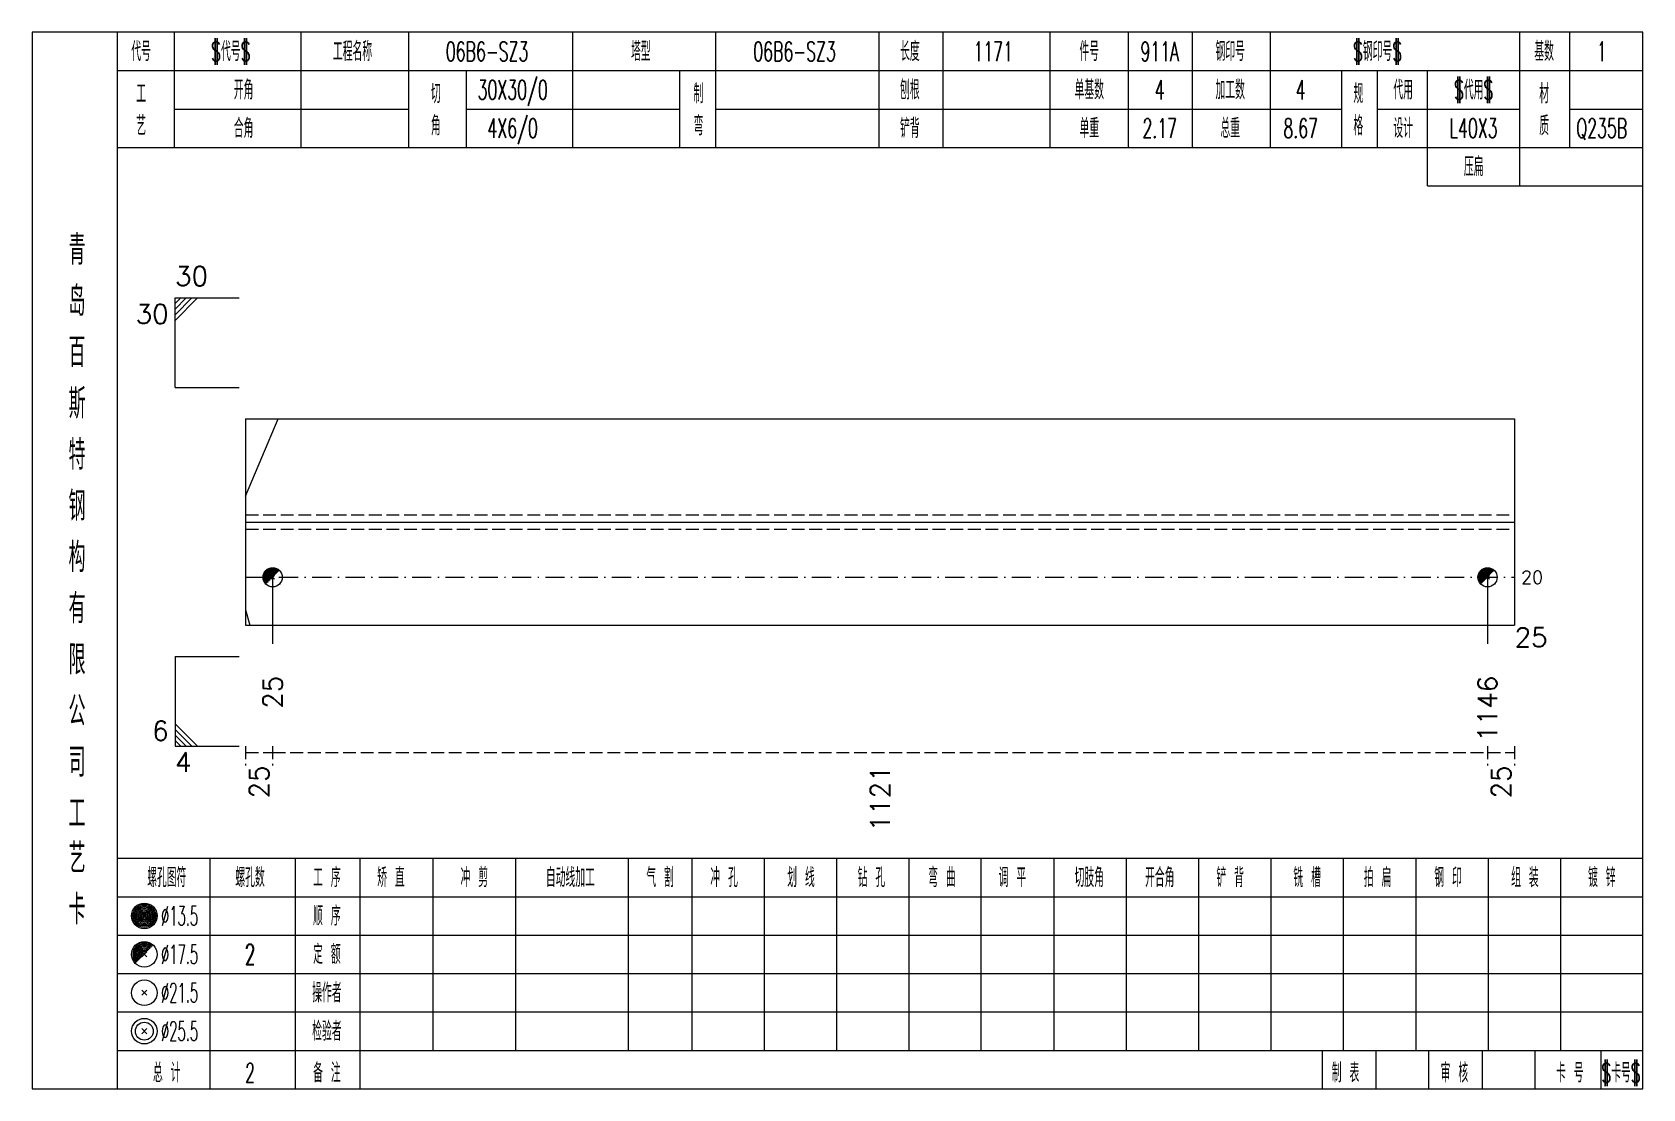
# Model space of a CAD drawing. Extents: x -533 to 8774, y 0 to 7979.
# Drawn here: x 1405.6 to 1657, y 1033.7 to 1198.7 of the extents above; entities that cross this region are included whole.
import ezdxf
from ezdxf.enums import TextEntityAlignment as Align

# ---------------------------------------------------------------- set-up
doc = ezdxf.new("R2010")
doc.units = 0
doc.header["$MEASUREMENT"] = 0
doc.linetypes.add('一点画线', pattern=[5.2, 3, -1, 0.2, -1])
doc.linetypes.add('虚线', pattern=[2.75, 2, -0.75])
doc.layers.get('0').update_dxf_attribs({"linetype": 'CONTINUOUS', "lineweight": 25})
for name, color, linetype, lineweight in [('1', 7, 'CONTINUOUS', 25), ('4', 7, 'CONTINUOUS', 25), ('5', 7, 'CONTINUOUS', 25)]:
    doc.layers.add(name, color=color, linetype=linetype, lineweight=lineweight)
doc.styles.get("Standard").update_dxf_attribs({"font": 'simplex.shx', "width": 0.7, "height": 3, "bigfont": 'gbhzfs.shx'})

msp = doc.modelspace()

# ---------------------------------------------------------------- texts
at = {"color": 7, "linetype": 'Continuous', "lineweight": 13}
msp.add_text('30', height=3, dxfattribs=at).set_placement((1427.9, 1158.2), align=Align.BOTTOM_LEFT)
msp.add_text('30', height=3, dxfattribs=at).set_placement((1426.9, 1156.2), align=Align.TOP_RIGHT)
msp.add_text('20', height=2, dxfattribs=at).set_placement((1638, 1113.58), align=Align.MIDDLE_LEFT)
msp.add_text('6', height=3, dxfattribs=at).set_placement((1426.9, 1087.2), align=Align.BOTTOM_RIGHT)
msp.add_text('4', height=3, dxfattribs=at).set_placement((1427.9, 1086.2), align=Align.TOP_LEFT)
at = {"color": 8, "linetype": 'Continuous', "lineweight": 9}
for s, p in [('25', (1441.01, 1084.2)), ('25', (1634.89, 1084.2)), ('1121', (1537.95, 1084.2))]:
    msp.add_text(s, height=3, rotation=90, dxfattribs=at).set_placement(p, align=Align.MIDDLE_RIGHT)
at = {"layer": '1', "color": 7, "linetype": 'Continuous', "lineweight": 13}
msp.add_text('25', height=3, dxfattribs=at).set_placement((1637, 1104.2), align=Align.MIDDLE_LEFT)
for s, p in [('25', (1443.13, 1098.2)), ('1146', (1632.77, 1098.2))]:
    msp.add_text(s, height=3, rotation=90, dxfattribs=at).set_placement(p, align=Align.MIDDLE_RIGHT)
at = {"layer": '4', "color": 1, "linetype": 'Continuous', "lineweight": 13}
for s, height, width, p in [('代号', 3, 0.6, (1422.6, 1195.7)), ('$代号$', 3, 0.6, (1436.6, 1195.7)), ('工程名称', 3, 0.6, (1455.6, 1195.7)), ('06B6-SZ3', 3, 0.6, (1476.6, 1195.7)), ('塔型', 3, 0.6, (1500.6, 1195.7)), ('06B6-SZ3', 3, 0.6, (1524.6, 1195.7)), ('长度', 3, 0.6, (1542.6, 1195.7)), ('1171', 3, 0.6, (1555.6, 1195.7)), ('件号', 3, 0.6, (1570.6, 1195.7)), ('911A', 3, 0.6, (1581.6, 1195.7)), ('钢印号', 3, 0.6, (1592.6, 1195.7)), ('$钢印号$', 3, 0.6, (1615.6, 1195.7)), ('基数', 3, 0.6, (1641.6, 1195.7)), ('1', 3, 0.6, (1650.6, 1195.7)), ('30X30/0', 3, 0.6, (1480.6, 1189.7)), ('$代用$', 3, 0.6, (1630.6, 1189.7)), ('工', 3, 0.6, (1422.6, 1189.1)), ('开角', 3, 0.6, (1438.6, 1189.7)), ('切', 3, 0.6, (1468.6, 1189.1)), ('制', 3, 0.6, (1509.6, 1189.1)), ('刨根', 3, 0.6, (1542.6, 1189.7)), ('单基数', 3, 0.6, (1570.6, 1189.7)), ('4', 3, 0.6, (1581.6, 1189.7)), ('加工数', 3, 0.6, (1592.6, 1189.7)), ('4', 3, 0.6, (1603.6, 1189.7)), ('规', 3, 0.6, (1612.6, 1189.1)), ('代用', 3, 0.6, (1619.6, 1189.7)), ('材', 3, 0.6, (1641.6, 1189.1)), ('艺', 3, 0.6, (1422.6, 1184.1)), ('合角', 3, 0.6, (1438.6, 1183.7)), ('角', 3, 0.6, (1468.6, 1184.1)), ('4X6/0', 3, 0.6, (1480.6, 1183.7)), ('弯', 3, 0.6, (1509.6, 1184.1)), ('铲背', 3, 0.6, (1542.6, 1183.7)), ('单重', 3, 0.6, (1570.6, 1183.7)), ('2.17', 3, 0.6, (1581.6, 1183.7)), ('总重', 3, 0.6, (1592.6, 1183.7)), ('8.67', 3, 0.6, (1603.6, 1183.7)), ('格', 3, 0.6, (1612.6, 1184.1)), ('设计', 3, 0.6, (1619.6, 1183.7)), ('L40X3', 3, 0.6, (1630.6, 1183.7)), ('质', 3, 0.6, (1641.6, 1184.1)), ('Q235B', 3, 0.6, (1650.6, 1183.7)), ('压扁', 3, 0.6, (1630.6, 1177.7)), ('青', 4.6, 0.8, (1412.6, 1164.7)), ('岛', 4.6, 0.8, (1412.6, 1156.7)), ('百', 4.6, 0.8, (1412.6, 1148.7)), ('斯', 4.6, 0.8, (1412.6, 1140.7)), ('特', 4.6, 0.8, (1412.6, 1132.7)), ('钢', 4.6, 0.8, (1412.6, 1124.7)), ('构', 4.6, 0.8, (1412.6, 1116.7)), ('有', 4.6, 0.8, (1412.6, 1108.7)), ('限', 4.6, 0.8, (1412.6, 1100.7)), ('公', 4.6, 0.8, (1412.6, 1092.7)), ('司', 4.6, 0.8, (1412.6, 1084.7)), ('工', 4.6, 0.8, (1412.6, 1076.7)), ('艺', 4.6, 0.8, (1412.6, 1069.7)), ('螺孔图符', 3, 0.6, (1426.6, 1066.7)), ('螺孔数', 3, 0.6, (1439.6, 1066.7)), ('工 序', 3, 0.6, (1451.6, 1066.7)), ('矫 直', 3, 0.6, (1461.6, 1066.7)), ('冲 剪', 3, 0.6, (1474.6, 1066.7)), ('自动线加工', 3, 0.6, (1489.6, 1066.7)), ('气 割', 3, 0.6, (1503.6, 1066.7)), ('冲 孔', 3, 0.6, (1513.6, 1066.7)), ('划 线', 3, 0.6, (1525.6, 1066.7)), ('钻 孔', 3, 0.6, (1536.6, 1066.7)), ('弯 曲', 3, 0.6, (1547.6, 1066.7)), ('切肢角', 3, 0.6, (1570.6, 1066.7)), ('开合角', 3, 0.6, (1581.6, 1066.7)), ('铲 背', 3, 0.6, (1592.6, 1066.7)), ('铣 槽', 3, 0.6, (1604.6, 1066.7)), ('拍 扁', 3, 0.6, (1615.6, 1066.7)), ('钢 印', 3, 0.6, (1626.6, 1066.7)), ('组 装', 3, 0.6, (1638.6, 1066.7)), ('镀 锌', 3, 0.6, (1650.6, 1066.7)), ('调 平', 3, 0.6, (1558.6, 1066.7)), ('卡', 4.6, 0.8, (1412.6, 1061.7)), ('%%C13.5', 3, 0.5, (1428.6, 1060.7)), ('顺 序', 3, 0.6, (1451.6, 1060.7)), ('%%C17.5', 3, 0.5, (1428.6, 1054.7)), ('2', 3.2, 0.6, (1439.6, 1054.7)), ('定 额', 3, 0.6, (1451.6, 1054.7)), ('%%C21.5', 3, 0.5, (1428.6, 1048.7)), ('操作者', 3, 0.6, (1451.6, 1048.7)), ('%%C25.5', 3, 0.5, (1428.6, 1042.7)), ('检验者', 3, 0.6, (1451.6, 1042.7)), ('总 计', 3, 0.6, (1426.6, 1036.2)), ('2', 3, 0.6, (1439.6, 1036.2)), ('备 注', 3, 0.6, (1451.6, 1036.2)), ('制 表', 3, 0.6, (1610.6, 1036.2)), ('审 核', 3, 0.6, (1627.6, 1036.2)), ('卡 号', 3, 0.6, (1645.6, 1036.2)), ('$卡号$', 3, 0.6, (1653.6, 1036.2))]:
    msp.add_text(s, height=height, dxfattribs=dict(at, width=width)).set_placement(p, align=Align.MIDDLE_CENTER)

# ---------------------------------------------------------------- blocks, each defined once
blk = doc.blocks.new('孔17.5')
at = {"layer": '5', "color": 7, "linetype": 'Continuous', "lineweight": 0}
for p, q in [((-0.2, -0.2), (0.2, 0.2)), ((-0.2, 0.2), (0.2, -0.2))]:
    blk.add_line(p, q, dxfattribs=at)
at = {"layer": '5', "color": 7, "linetype": 'Continuous', "lineweight": 13}
blk.add_circle((0, 0), 1, dxfattribs=at)
for radius in [0.9, 0.8, 0.7, 0.6, 0.5, 0.4, 0.3, 0.2, 0.1]:
    blk.add_arc((0, 0), radius, 45, 225, dxfattribs=at)

# ---------------------------------------------------------------- linework, layer by layer
at = {"color": 7, "linetype": 'Continuous', "lineweight": 13}
for p, q in [((1427.9, 1157.2), (1437.9, 1157.2)), ((1427.9, 1143.2), (1427.9, 1157.2)), ((1428.78, 1157.2), (1427.9, 1156.33)), ((1429.65, 1157.2), (1427.9, 1155.45)), ((1430.53, 1157.2), (1427.9, 1154.58)), ((1431.4, 1157.2), (1427.9, 1153.7)), ((1427.9, 1143.2), (1437.9, 1143.2)), ((1438.9, 1126.23), (1443.98, 1138.33)), ((1443.13, 1113.58), (1443.13, 1103.2)), ((1632.77, 1113.58), (1632.77, 1103.2)), ((1438.9, 1108.5), (1439.58, 1106.08)), ((1427.9, 1101.2), (1437.9, 1101.2)), ((1427.9, 1101.2), (1427.9, 1087.2)), ((1431.4, 1087.2), (1427.9, 1090.7)), ((1430.53, 1087.2), (1427.9, 1089.83)), ((1429.65, 1087.2), (1427.9, 1088.95)), ((1428.78, 1087.2), (1427.9, 1088.08)), ((1427.9, 1087.2), (1437.9, 1087.2))]:
    msp.add_line(p, q, dxfattribs=at)
at = {"color": 7, "linetype": 'Continuous', "lineweight": 18}
for p, q in [((1438.9, 1138.33), (1438.9, 1106.08)), ((1438.9, 1138.33), (1637, 1138.33)), ((1637, 1138.33), (1637, 1106.08)), ((1438.9, 1122.2), (1637, 1122.2))]:
    msp.add_line(p, q, dxfattribs=at)
at = {"color": 1, "linetype": '虚线', "lineweight": 18}
for p, q in [((1438.9, 1123.33), (1637, 1123.33)), ((1438.9, 1121.08), (1637, 1121.08))]:
    msp.add_line(p, q, dxfattribs=at)
at = {"color": 3, "linetype": '一点画线', "lineweight": 13}
msp.add_line((1438.9, 1113.58), (1637, 1113.58), dxfattribs=at)
at = {"color": 8, "linetype": '虚线', "lineweight": 9}
for p, q in [((1438.9, 1087.2), (1438.9, 1084.2)), ((1438.9, 1086.2), (1443.13, 1086.2)), ((1443.13, 1087.2), (1443.13, 1084.2)), ((1443.13, 1087.2), (1443.13, 1084.2)), ((1443.13, 1086.2), (1632.77, 1086.2)), ((1632.77, 1087.2), (1632.77, 1084.2)), ((1632.77, 1087.2), (1632.77, 1084.2)), ((1632.77, 1086.2), (1637, 1086.2)), ((1637, 1087.2), (1637, 1084.2))]:
    msp.add_line(p, q, dxfattribs=at)
at = {"layer": '1', "color": 7, "linetype": 'Continuous', "lineweight": 18}
msp.add_line((1438.9, 1106.08), (1637, 1106.08), dxfattribs=at)
at = {"layer": '4', "color": 1, "linetype": 'Continuous', "lineweight": 18}
for p, q in [((1418.9, 1033.7), (1418.9, 1198.7)), ((1427.8, 1180.7), (1427.8, 1198.7)), ((1447.6, 1180.7), (1447.6, 1198.7)), ((1464.4, 1180.7), (1464.4, 1198.7)), ((1490, 1180.7), (1490, 1198.7)), ((1512.3, 1180.7), (1512.3, 1198.7)), ((1537.8, 1180.7), (1537.8, 1198.7)), ((1547.8, 1180.7), (1547.8, 1198.7)), ((1564.5, 1180.7), (1564.5, 1198.7)), ((1576.7, 1180.7), (1576.7, 1198.7)), ((1586.7, 1180.7), (1586.7, 1198.7)), ((1598.9, 1180.7), (1598.9, 1198.7)), ((1637.8, 1174.7), (1637.8, 1198.7)), ((1645.6, 1180.7), (1645.6, 1198.7)), ((1418.9, 1192.7), (1657, 1192.7)), ((1473.4, 1180.7), (1473.4, 1192.7)), ((1506.7, 1180.7), (1506.7, 1192.7)), ((1610, 1180.7), (1610, 1192.7)), ((1615.6, 1180.7), (1615.6, 1192.7)), ((1623.4, 1174.7), (1623.4, 1192.7)), ((1427.8, 1186.7), (1464.4, 1186.7)), ((1473.4, 1186.7), (1506.7, 1186.7)), ((1512.3, 1186.7), (1610, 1186.7)), ((1615.6, 1186.7), (1637.8, 1186.7)), ((1645.6, 1186.7), (1657, 1186.7)), ((1418.9, 1180.7), (1657, 1180.7)), ((1623.4, 1174.7), (1657, 1174.7)), ((1418.9, 1069.7), (1657, 1069.7)), ((1433.4, 1033.7), (1433.4, 1069.7)), ((1446.7, 1033.7), (1446.7, 1069.7)), ((1456.8, 1033.7), (1456.8, 1069.7)), ((1468.2, 1039.7), (1468.2, 1069.7)), ((1481.1, 1039.7), (1481.1, 1069.7)), ((1498.7, 1039.7), (1498.7, 1069.7)), ((1508.6, 1039.7), (1508.6, 1069.7)), ((1519.9, 1039.7), (1519.9, 1069.7)), ((1531.2, 1039.7), (1531.2, 1069.7)), ((1542.5, 1039.7), (1542.5, 1069.7)), ((1553.7, 1039.7), (1553.7, 1069.7)), ((1565.1, 1039.7), (1565.1, 1069.7)), ((1576.4, 1039.7), (1576.4, 1069.7)), ((1587.7, 1039.7), (1587.7, 1069.7)), ((1599, 1039.7), (1599, 1069.7)), ((1610.3, 1039.7), (1610.3, 1069.7)), ((1621.6, 1039.7), (1621.6, 1069.7)), ((1632.9, 1039.7), (1632.9, 1069.7)), ((1644.2, 1039.7), (1644.2, 1069.7)), ((1418.9, 1063.7), (1657, 1063.7)), ((1418.9, 1057.7), (1657, 1057.7)), ((1418.9, 1051.7), (1657, 1051.7)), ((1418.9, 1045.7), (1657, 1045.7)), ((1418.9, 1039.7), (1657, 1039.7)), ((1607, 1033.7), (1607, 1039.7)), ((1615.4, 1033.7), (1615.4, 1039.7)), ((1623.6, 1033.7), (1623.6, 1039.7)), ((1632, 1033.7), (1632, 1039.7)), ((1640.2, 1033.7), (1640.2, 1039.7)), ((1650.5, 1033.7), (1650.5, 1039.7))]:
    msp.add_line(p, q, dxfattribs=at)
at = {"layer": '4', "color": 7, "linetype": 'Continuous', "lineweight": 13}
for p, q in [((1422.9, 1060.5), (1423.3, 1060.9)), ((1423.3, 1060.5), (1422.9, 1060.9)), ((1422.7, 1048.3), (1423.5, 1049.1)), ((1423.5, 1048.3), (1422.7, 1049.1)), ((1422.7, 1042.3), (1423.5, 1043.1)), ((1423.5, 1042.3), (1422.7, 1043.1))]:
    msp.add_line(p, q, dxfattribs=at)
at = {"layer": '4', "color": 7, "linetype": 'Continuous', "lineweight": 0}
for p, q in [((1422.7, 1054.3), (1423.5, 1055.1)), ((1422.7, 1055.1), (1423.5, 1054.3))]:
    msp.add_line(p, q, dxfattribs=at)
at = {"layer": '4', "color": 1, "linetype": 'Continuous', "lineweight": 18}
msp.add_lwpolyline([(1405.6, 1198.7), (1405.6, 1033.7), (1657, 1033.7), (1657, 1198.7)], close=True, dxfattribs=at)
at = {"layer": '4', "color": 7, "linetype": 'Continuous', "lineweight": 13}
for centre, radius in [((1423.1, 1060.7), 2), ((1423.1, 1060.7), 1.8), ((1423.1, 1060.7), 1.6), ((1423.1, 1060.7), 1.4), ((1423.1, 1060.7), 1.2), ((1423.1, 1060.7), 1), ((1423.1, 1060.7), 0.8), ((1423.1, 1060.7), 0.6), ((1423.1, 1060.7), 0.4), ((1423.1, 1060.7), 0.2), ((1423.1, 1054.7), 2), ((1423.1, 1048.7), 2), ((1423.1, 1042.7), 2), ((1423.1, 1042.7), 1.4)]:
    msp.add_circle(centre, radius, dxfattribs=at)
for radius in [1.8, 1.6, 1.4, 1.2, 1, 0.8, 0.6, 0.4, 0.2]:
    msp.add_arc((1423.1, 1054.7), radius, 45, 225, dxfattribs=at)

# ---------------------------------------------------------------- block references
at = {"layer": '1', "color": 7, "linetype": 'Continuous', "lineweight": 13, "xscale": 1.5, "yscale": 1.5, "zscale": 1.5}
for p in [(1443.13, 1113.58), (1632.77, 1113.58)]:
    msp.add_blockref('孔17.5', p, dxfattribs=at)

msp.set_redraw_order([(e.dxf.handle, doc.entitydb.next_handle()) for e in msp.query("TEXT MTEXT ATTDEF DIMENSION ARC_DIMENSION")])  # texts and dimensions are drawn at this point

doc.saveas('drawing.dxf')
